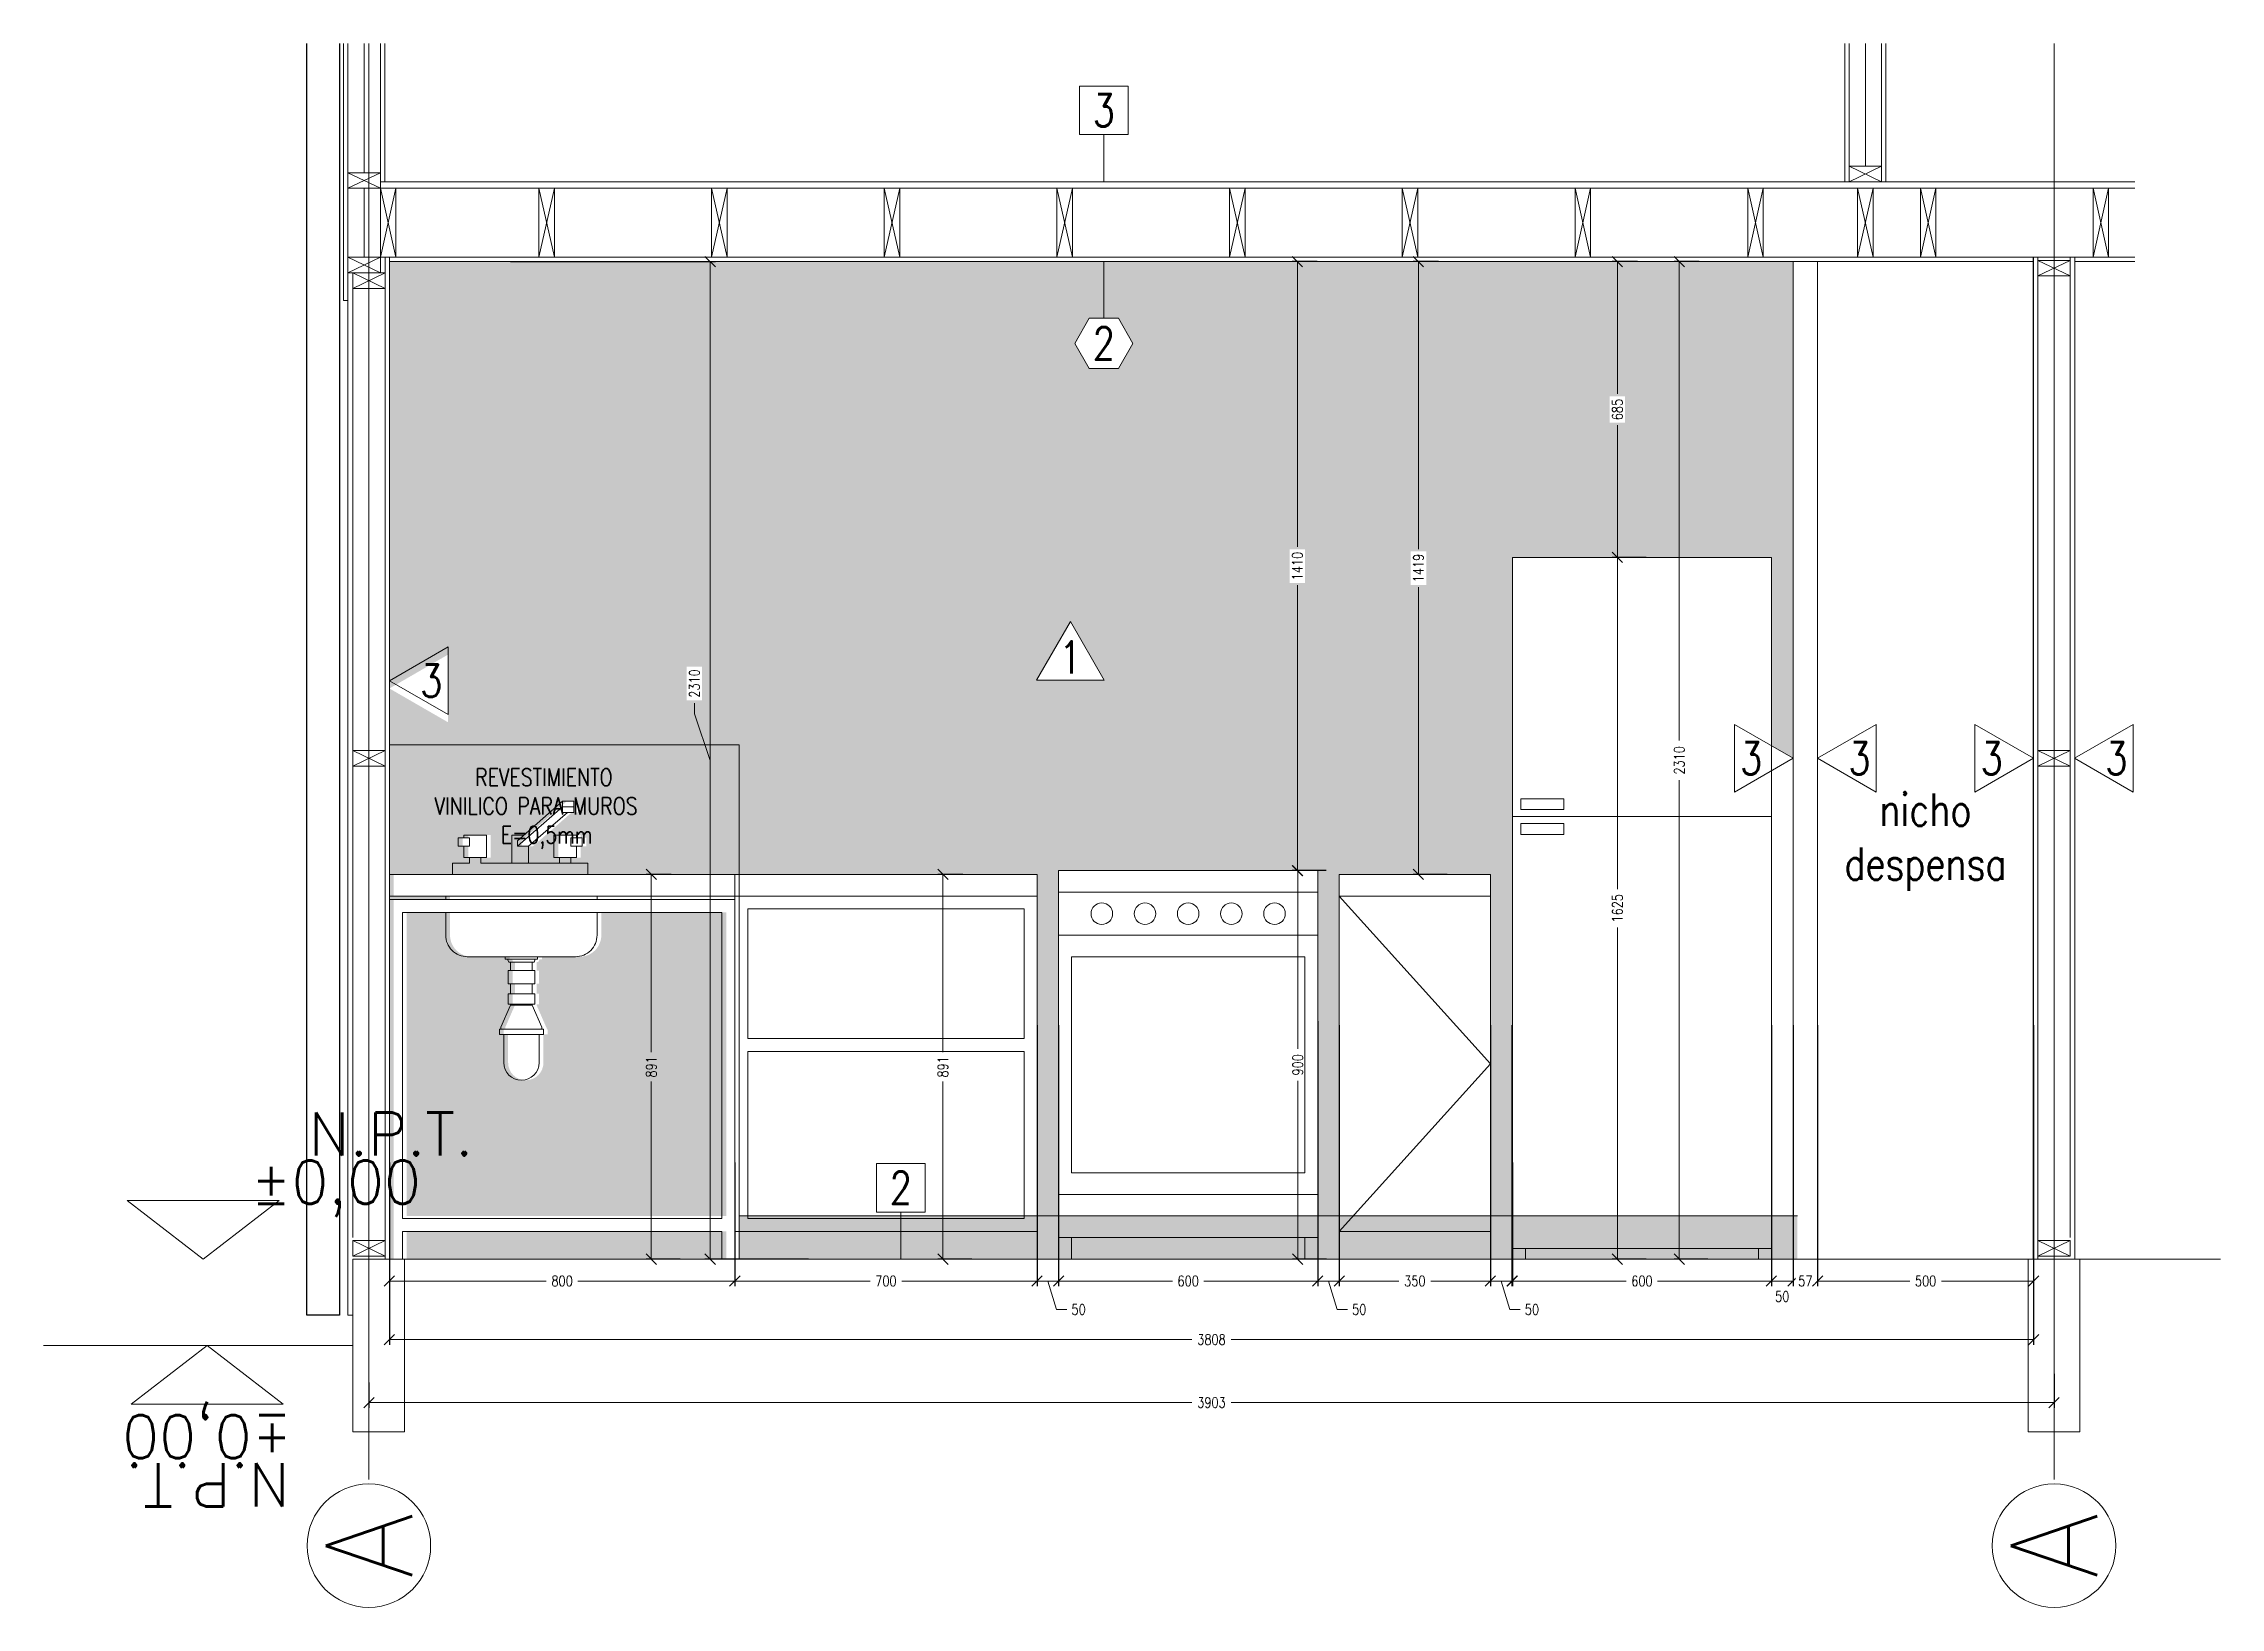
# Model space of a CAD drawing. Header units: metres. Extents: x -2 to 690, y -116 to 73.
# Drawn here: x 642.14 to 647.18, y 15.31 to 18.93 of the extents above; entities that cross this region are included whole.
import ezdxf
from ezdxf.enums import TextEntityAlignment as Align

# ---------------------------------------------------------------- set-up
doc = ezdxf.new("R2010")
doc.units = ezdxf.units.M
doc.header["$LTSCALE"] = 5
doc.header["$MEASUREMENT"] = 0
doc.layers.get('0').update_dxf_attribs({"color": 30})
doc.layers.get('DEFPOINTS').update_dxf_attribs({"color": 210})
doc.layers.add('_AUX', color=210, linetype='Continuous', lineweight=18, plot=False)
for name, color, linetype, lineweight in [('A-ANNO-DIMS', 3, 'Continuous', 18), ('A-ANNO-SYMB', 3, 'Continuous', 18), ('A-ANNO-TEXT', 3, 'Continuous', 18), ('A-DETL-MBND', 3, 'Continuous', 18), ('A-ELEV-IDEN', 3, 'Continuous', 18), ('A-ELEV-MBE2', 4, 'Continuous', 25), ('A-ELEV-PATT', 8, 'Continuous', 18), ('A-FURN', 8, 'Continuous', 18), ('A-WALL-PATT', 8, 'Continuous', 18), ('A-WALL-STUD', 3, 'Continuous', 18)]:
    doc.layers.add(name, color=color, linetype=linetype, lineweight=lineweight)
doc.styles.add('E-ROMANS', font='romans.shx', dxfattribs={"width": 0.8})
doc.dimstyles.new('E-0020_TICK_12', dxfattribs={"dimscale": 0.001, "dimtxt": 24, "dimasz": 24, "dimexe": 12, "dimexo": 8, "dimgap": 12, "dimtad": 0, "dimdec": 0, "dimlfac": 1000, "dimzin": 0, "dimdsep": 46, "dimtxsty": 'E-ROMANS', "dimblk": 'OBLIQUE', "dimcen": 12, "dimclrd": 256, "dimclre": 256, "dimclrt": 256, "dimadec": 0, "dimazin": 0, "dimtfac": 1, "dimtdec": 0, "dimtmove": 1, "dimatfit": 3, "dimldrblk": 'OPEN90', "dimfxl": 1, "dimtfill": 1, "dimtolj": 1, "dimtzin": 0, "dimlwd": -1, "dimarcsym": 0})

msp = doc.modelspace()

# ---------------------------------------------------------------- texts
at = {"layer": 'A-ANNO-TEXT', "char_height": 0.075, "attachment_point": 5, "style": 'E-ROMANS'}
for s, insert, rotation in [('\\pi-0.45,l0.45,t0.45;3', (644.5977, 18.7724), 359.9995), ('\\pi-0.45,l0.45,t0.45;2', (644.5977, 18.2328), 359.9995), ('\\pi-0.45,l0.45,t0.45;1', (644.5203, 17.5055), 359.9995), ('\\pi-0.45,l0.45,t0.45;3', (643.0399, 17.4514), 0.0005), ('\\pi-0.45,l0.45,t0.45;3', (646.0971, 17.272), 359.9995), ('\\pi-0.45,l0.45,t0.45;3', (646.3479, 17.272), 0.0005), ('\\pi-0.45,l0.45,t0.45;3', (646.6541, 17.272), 359.9995), ('\\pi-0.45,l0.45,t0.45;3', (646.9429, 17.272), 0.0005), ('\\pi-0.45,l0.45,t0.45;nicho\\Pdespensa', (646.5008, 17.0778), 359.9995), ('\\pi-0.45,l0.45,t0.45;2', (644.1274, 16.2774), 359.9995)]:
    msp.add_mtext(s, dxfattribs=dict(at, insert=insert, rotation=rotation))
at = {"layer": 'A-ANNO-TEXT', "insert": (643.3132, 17.0625), "char_height": 0.04, "attachment_point": 7, "style": 'E-ROMANS'}
msp.add_mtext('\\pi-0.17143;REVESTIMIENTO\\P\\pi-0.2659;VINILICO PARA MUROS\\P\\pi-0.112;E=0,5mm', dxfattribs=at)
at = {"layer": 'A-ANNO-TEXT', "style": 'E-ROMANS'}
for tag, text, p in [('%%P0,00', '0.00', (642.5211, 15.7808)), ('N.P.T.', 'N.', (642.5211, 15.6692))]:
    msp.add_attdef(tag, text=text, height=0.1, rotation=180, dxfattribs=at).set_placement(p, align=Align.BOTTOM_CENTER)
for p in [(642.8955, 15.4485), (646.7985, 15.4485)]:
    msp.add_attdef('A', text='0.00', height=0.2, rotation=90, dxfattribs=at).set_placement(p, align=Align.MIDDLE_CENTER)

# ---------------------------------------------------------------- blocks, each defined once
blk = doc.blocks.new('_Oblique')
at = {"color": 0, "linetype": 'ByBlock', "lineweight": -2}
blk.add_line((-0.5, -0.5), (0.5, 0.5), dxfattribs=at)
blk = doc.blocks.new('*D149')
at = {"layer": 'A-ANNO-DIMS', "lineweight": -2, "transparency": 16777216}
for p, q in [((643.2237, 18.422), (643.6979, 18.422)), ((643.9138, 16.112), (643.6739, 16.112))]:
    blk.add_line(p, q, dxfattribs=at)
at = {"layer": 'A-ANNO-DIMS', "transparency": 16777216}
for p, q in [((643.6859, 16.112), (643.6859, 18.422)), ((643.6493, 17.3752), (643.6493, 17.3992)), ((643.6859, 17.267), (643.6493, 17.3752))]:
    blk.add_line(p, q, dxfattribs=at)
at = {"layer": 'DEFPOINTS', "color": 0, "transparency": 16777216}
for p in [(643.2157, 18.422), (643.6859, 18.422), (643.9218, 16.112)]:
    blk.add_point(p, dxfattribs=at)
at = {"layer": 'A-ANNO-DIMS', "transparency": 16777216, "xscale": 0.024, "yscale": 0.024, "zscale": 0.024}
for p, rotation in [((643.6859, 18.422), 90), ((643.6859, 16.112), 270)]:
    blk.add_blockref('_Oblique', p, dxfattribs=dict(at, rotation=rotation))
at = {"layer": 'A-ANNO-DIMS', "transparency": 16777216, "insert": (643.6493, 17.4451), "char_height": 0.024, "attachment_point": 5, "rotation": 90, "style": 'E-ROMANS', "bg_fill": 3, "box_fill_scale": 1.25, "bg_fill_color": 256, "bg_fill_true_color": 13158600, "bg_fill_transparency": 0}
blk.add_mtext('\\A1;2310', dxfattribs=at)
blk = doc.blocks.new('_Open90')
at = {"color": 0, "linetype": 'ByBlock', "lineweight": -2}
for p, q in [((0, 0), (-1, 0)), ((-0.5, 0.5), (0, 0)), ((0, 0), (-0.5, -0.5))]:
    blk.add_line(p, q, dxfattribs=at)
blk = doc.blocks.new('*D150')
at = {"layer": 'A-ANNO-DIMS', "lineweight": -2, "transparency": 16777216}
for p, q in [((645.9767, 18.422), (645.9184, 18.422)), ((645.997, 16.112), (645.9184, 16.112))]:
    blk.add_line(p, q, dxfattribs=at)
at = {"layer": 'A-ANNO-DIMS', "transparency": 16777216}
for p, q in [((645.9304, 18.422), (645.9304, 17.3128)), ((645.9304, 16.112), (645.9304, 17.2212))]:
    blk.add_line(p, q, dxfattribs=at)
at = {"layer": 'DEFPOINTS', "color": 0, "transparency": 16777216}
for p in [(645.9304, 18.422), (645.9847, 18.422), (646.005, 16.112)]:
    blk.add_point(p, dxfattribs=at)
at = {"layer": 'A-ANNO-DIMS', "transparency": 16777216, "xscale": 0.024, "yscale": 0.024, "zscale": 0.024}
for p, rotation in [((645.9304, 18.422), 90), ((645.9304, 16.112), 270)]:
    blk.add_blockref('_Oblique', p, dxfattribs=dict(at, rotation=rotation))
at = {"layer": 'A-ANNO-DIMS', "transparency": 16777216, "insert": (645.9304, 17.267), "char_height": 0.024, "attachment_point": 5, "rotation": 90, "style": 'E-ROMANS', "bg_fill": 3, "box_fill_scale": 1.25, "bg_fill_color": 256, "bg_fill_true_color": 13158600, "bg_fill_transparency": 0}
blk.add_mtext('\\A1;2310', dxfattribs=at)
blk = doc.blocks.new('*D151')
at = {"layer": 'A-ANNO-DIMS', "lineweight": -2, "transparency": 16777216}
for p, q in [((646.751, 16.2446), (646.751, 15.9138)), ((642.943, 16.2002), (642.943, 15.9138))]:
    blk.add_line(p, q, dxfattribs=at)
at = {"layer": 'A-ANNO-DIMS', "transparency": 16777216}
for p, q in [((642.943, 15.9258), (644.8012, 15.9258)), ((646.751, 15.9258), (644.8928, 15.9258))]:
    blk.add_line(p, q, dxfattribs=at)
at = {"layer": 'DEFPOINTS', "color": 0, "transparency": 16777216}
for p in [(646.751, 16.2526), (642.943, 16.2082), (646.751, 15.9258)]:
    blk.add_point(p, dxfattribs=at)
at = {"layer": 'A-ANNO-DIMS', "transparency": 16777216, "xscale": 0.024, "yscale": 0.024, "zscale": 0.024, "rotation": 180}
blk.add_blockref('_Oblique', (642.943, 15.9258), dxfattribs=at)
at = {"layer": 'A-ANNO-DIMS', "transparency": 16777216, "xscale": 0.024, "yscale": 0.024, "zscale": 0.024}
blk.add_blockref('_Oblique', (646.751, 15.9258), dxfattribs=at)
at = {"layer": 'A-ANNO-DIMS', "transparency": 16777216, "insert": (644.847, 15.9258), "char_height": 0.024, "attachment_point": 5, "style": 'E-ROMANS', "bg_fill": 3, "box_fill_scale": 1.25, "bg_fill_color": 256, "bg_fill_true_color": 13158600, "bg_fill_transparency": 0}
blk.add_mtext('\\A1;3808', dxfattribs=at)
blk = doc.blocks.new('*D152')
at = {"layer": 'A-ANNO-DIMS', "lineweight": -2, "transparency": 16777216}
for p, q in [((645.8334, 17.737), (645.7751, 17.737)), ((645.8537, 16.112), (645.7751, 16.112))]:
    blk.add_line(p, q, dxfattribs=at)
at = {"layer": 'A-ANNO-DIMS', "transparency": 16777216}
for p, q in [((645.7871, 17.737), (645.7871, 16.9689)), ((645.7871, 16.112), (645.7871, 16.88))]:
    blk.add_line(p, q, dxfattribs=at)
at = {"layer": 'DEFPOINTS', "color": 0, "transparency": 16777216}
for p in [(645.7871, 17.737), (645.8414, 17.737), (645.8617, 16.112)]:
    blk.add_point(p, dxfattribs=at)
at = {"layer": 'A-ANNO-DIMS', "transparency": 16777216, "xscale": 0.024, "yscale": 0.024, "zscale": 0.024}
for p, rotation in [((645.7871, 17.737), 90), ((645.7871, 16.112), 270)]:
    blk.add_blockref('_Oblique', p, dxfattribs=dict(at, rotation=rotation))
at = {"layer": 'A-ANNO-DIMS', "transparency": 16777216, "insert": (645.7871, 16.9245), "char_height": 0.024, "attachment_point": 5, "rotation": 90, "style": 'E-ROMANS', "bg_fill": 3, "box_fill_scale": 1.25, "bg_fill_color": 256, "bg_fill_true_color": 13158600, "bg_fill_transparency": 0}
blk.add_mtext('\\A1;1625', dxfattribs=at)
blk = doc.blocks.new('*D153')
at = {"layer": 'A-ANNO-DIMS', "lineweight": -2, "transparency": 16777216}
for p, q in [((645.8334, 18.422), (645.7751, 18.422)), ((645.8537, 17.737), (645.7751, 17.737))]:
    blk.add_line(p, q, dxfattribs=at)
at = {"layer": 'A-ANNO-DIMS', "transparency": 16777216}
for p, q in [((645.7871, 18.422), (645.7871, 18.1157)), ((645.7871, 17.737), (645.7871, 18.0433))]:
    blk.add_line(p, q, dxfattribs=at)
at = {"layer": 'DEFPOINTS', "color": 0, "transparency": 16777216}
for p in [(645.7871, 18.422), (645.8414, 18.422), (645.8617, 17.737)]:
    blk.add_point(p, dxfattribs=at)
at = {"layer": 'A-ANNO-DIMS', "transparency": 16777216, "xscale": 0.024, "yscale": 0.024, "zscale": 0.024}
for p, rotation in [((645.7871, 18.422), 90), ((645.7871, 17.737), 270)]:
    blk.add_blockref('_Oblique', p, dxfattribs=dict(at, rotation=rotation))
at = {"layer": 'A-ANNO-DIMS', "transparency": 16777216, "insert": (645.7871, 18.0795), "char_height": 0.024, "attachment_point": 5, "rotation": 90, "style": 'E-ROMANS', "bg_fill": 3, "box_fill_scale": 1.25, "bg_fill_color": 256, "bg_fill_true_color": 13158600, "bg_fill_transparency": 0}
blk.add_mtext('\\A1;685', dxfattribs=at)
blk = doc.blocks.new('*D154')
at = {"layer": 'A-ANNO-DIMS', "lineweight": -2, "transparency": 16777216}
for p, q in [((645.0932, 17.012), (645.0349, 17.012)), ((645.1135, 16.112), (645.0349, 16.112))]:
    blk.add_line(p, q, dxfattribs=at)
at = {"layer": 'A-ANNO-DIMS', "transparency": 16777216}
for p, q in [((645.0469, 17.012), (645.0469, 16.5987)), ((645.0469, 16.112), (645.0469, 16.5253))]:
    blk.add_line(p, q, dxfattribs=at)
at = {"layer": 'DEFPOINTS', "color": 0, "transparency": 16777216}
for p in [(645.0469, 17.012), (645.1012, 17.012), (645.1215, 16.112)]:
    blk.add_point(p, dxfattribs=at)
at = {"layer": 'A-ANNO-DIMS', "transparency": 16777216, "xscale": 0.024, "yscale": 0.024, "zscale": 0.024}
for p, rotation in [((645.0469, 17.012), 90), ((645.0469, 16.112), 270)]:
    blk.add_blockref('_Oblique', p, dxfattribs=dict(at, rotation=rotation))
at = {"layer": 'A-ANNO-DIMS', "transparency": 16777216, "insert": (645.0469, 16.562), "char_height": 0.024, "attachment_point": 5, "rotation": 90, "style": 'E-ROMANS', "bg_fill": 3, "box_fill_scale": 1.25, "bg_fill_color": 256, "bg_fill_true_color": 13158600, "bg_fill_transparency": 0}
blk.add_mtext('\\A1;900', dxfattribs=at)
blk = doc.blocks.new('*D155')
at = {"layer": 'A-ANNO-DIMS', "lineweight": -2, "transparency": 16777216}
for p, q in [((644.2714, 17.0029), (644.2131, 17.0029)), ((644.2917, 16.112), (644.2131, 16.112))]:
    blk.add_line(p, q, dxfattribs=at)
at = {"layer": 'A-ANNO-DIMS', "transparency": 16777216}
for p, q in [((644.2251, 17.0029), (644.2251, 16.5914)), ((644.2251, 16.112), (644.2251, 16.5235))]:
    blk.add_line(p, q, dxfattribs=at)
at = {"layer": 'DEFPOINTS', "color": 0, "transparency": 16777216}
for p in [(644.2251, 17.0029), (644.2794, 17.0029), (644.2997, 16.112)]:
    blk.add_point(p, dxfattribs=at)
at = {"layer": 'A-ANNO-DIMS', "transparency": 16777216, "xscale": 0.024, "yscale": 0.024, "zscale": 0.024}
for p, rotation in [((644.2251, 17.0029), 90), ((644.2251, 16.112), 270)]:
    blk.add_blockref('_Oblique', p, dxfattribs=dict(at, rotation=rotation))
at = {"layer": 'A-ANNO-DIMS', "transparency": 16777216, "insert": (644.2251, 16.5574), "char_height": 0.024, "attachment_point": 5, "rotation": 90, "style": 'E-ROMANS', "bg_fill": 3, "box_fill_scale": 1.25, "bg_fill_color": 256, "bg_fill_true_color": 13158600, "bg_fill_transparency": 0}
blk.add_mtext('\\A1;891', dxfattribs=at)
blk = doc.blocks.new('*D156')
at = {"layer": 'A-ANNO-DIMS', "lineweight": -2, "transparency": 16777216}
for p, q in [((643.5959, 17.0029), (643.5376, 17.0029)), ((643.6162, 16.112), (643.5376, 16.112))]:
    blk.add_line(p, q, dxfattribs=at)
at = {"layer": 'A-ANNO-DIMS', "transparency": 16777216}
for p, q in [((643.5496, 17.0029), (643.5496, 16.5914)), ((643.5496, 16.112), (643.5496, 16.5235))]:
    blk.add_line(p, q, dxfattribs=at)
at = {"layer": 'DEFPOINTS', "color": 0, "transparency": 16777216}
for p in [(643.5496, 17.0029), (643.6039, 17.0029), (643.6242, 16.112)]:
    blk.add_point(p, dxfattribs=at)
at = {"layer": 'A-ANNO-DIMS', "transparency": 16777216, "xscale": 0.024, "yscale": 0.024, "zscale": 0.024}
for p, rotation in [((643.5496, 17.0029), 90), ((643.5496, 16.112), 270)]:
    blk.add_blockref('_Oblique', p, dxfattribs=dict(at, rotation=rotation))
at = {"layer": 'A-ANNO-DIMS', "transparency": 16777216, "insert": (643.5496, 16.5574), "char_height": 0.024, "attachment_point": 5, "rotation": 90, "style": 'E-ROMANS', "bg_fill": 3, "box_fill_scale": 1.25, "bg_fill_color": 256, "bg_fill_true_color": 13158600, "bg_fill_transparency": 0}
blk.add_mtext('\\A1;891', dxfattribs=at)
blk = doc.blocks.new('*D157')
at = {"layer": 'A-ANNO-DIMS', "lineweight": -2, "transparency": 16777216}
for p, q in [((645.3726, 18.422), (645.3143, 18.422)), ((645.3929, 17.0029), (645.3143, 17.0029))]:
    blk.add_line(p, q, dxfattribs=at)
at = {"layer": 'A-ANNO-DIMS', "transparency": 16777216}
for p, q in [((645.3263, 18.422), (645.3263, 17.7564)), ((645.3263, 17.0029), (645.3263, 17.6684))]:
    blk.add_line(p, q, dxfattribs=at)
at = {"layer": 'DEFPOINTS', "color": 0, "transparency": 16777216}
for p in [(645.3263, 18.422), (645.3806, 18.422), (645.4009, 17.0029)]:
    blk.add_point(p, dxfattribs=at)
at = {"layer": 'A-ANNO-DIMS', "transparency": 16777216, "xscale": 0.024, "yscale": 0.024, "zscale": 0.024}
for p, rotation in [((645.3263, 18.422), 90), ((645.3263, 17.0029), 270)]:
    blk.add_blockref('_Oblique', p, dxfattribs=dict(at, rotation=rotation))
at = {"layer": 'A-ANNO-DIMS', "transparency": 16777216, "insert": (645.3263, 17.7124), "char_height": 0.024, "attachment_point": 5, "rotation": 90, "style": 'E-ROMANS', "bg_fill": 3, "box_fill_scale": 1.25, "bg_fill_color": 256, "bg_fill_true_color": 13158600, "bg_fill_transparency": 0}
blk.add_mtext('\\A1;1419', dxfattribs=at)
blk = doc.blocks.new('*D158')
at = {"layer": 'A-ANNO-DIMS', "lineweight": -2, "transparency": 16777216}
for p, q in [((645.0917, 18.422), (645.0339, 18.422)), ((645.1125, 17.012), (645.0339, 17.012))]:
    blk.add_line(p, q, dxfattribs=at)
at = {"layer": 'A-ANNO-DIMS', "transparency": 16777216}
for p, q in [((645.0459, 18.422), (645.0459, 17.7614)), ((645.0459, 17.012), (645.0459, 17.6725))]:
    blk.add_line(p, q, dxfattribs=at)
at = {"layer": 'DEFPOINTS', "color": 0, "transparency": 16777216}
for p in [(645.0459, 18.422), (645.0997, 18.422), (645.1205, 17.012)]:
    blk.add_point(p, dxfattribs=at)
at = {"layer": 'A-ANNO-DIMS', "transparency": 16777216, "xscale": 0.024, "yscale": 0.024, "zscale": 0.024}
for p, rotation in [((645.0459, 18.422), 90), ((645.0459, 17.012), 270)]:
    blk.add_blockref('_Oblique', p, dxfattribs=dict(at, rotation=rotation))
at = {"layer": 'A-ANNO-DIMS', "transparency": 16777216, "insert": (645.0459, 17.717), "char_height": 0.024, "attachment_point": 5, "rotation": 90, "style": 'E-ROMANS', "bg_fill": 3, "box_fill_scale": 1.25, "bg_fill_color": 256, "bg_fill_true_color": 13158600, "bg_fill_transparency": 0}
blk.add_mtext('\\A1;1410', dxfattribs=at)
blk = doc.blocks.new('*D159')
at = {"layer": 'A-ANNO-DIMS', "lineweight": -2, "transparency": 16777216}
for p, q in [((642.943, 16.3358), (642.943, 16.0494)), ((643.743, 16.212), (643.743, 16.0494))]:
    blk.add_line(p, q, dxfattribs=at)
at = {"layer": 'A-ANNO-DIMS', "transparency": 16777216}
for p, q in [((642.943, 16.0614), (643.3063, 16.0614)), ((643.743, 16.0614), (643.3797, 16.0614))]:
    blk.add_line(p, q, dxfattribs=at)
at = {"layer": 'DEFPOINTS', "color": 0, "transparency": 16777216}
for p in [(642.943, 16.3438), (643.743, 16.22), (643.743, 16.0614)]:
    blk.add_point(p, dxfattribs=at)
at = {"layer": 'A-ANNO-DIMS', "transparency": 16777216, "xscale": 0.024, "yscale": 0.024, "zscale": 0.024, "rotation": 180}
blk.add_blockref('_Oblique', (642.943, 16.0614), dxfattribs=at)
at = {"layer": 'A-ANNO-DIMS', "transparency": 16777216, "xscale": 0.024, "yscale": 0.024, "zscale": 0.024}
blk.add_blockref('_Oblique', (643.743, 16.0614), dxfattribs=at)
at = {"layer": 'A-ANNO-DIMS', "transparency": 16777216, "insert": (643.343, 16.0614), "char_height": 0.024, "attachment_point": 5, "style": 'E-ROMANS', "bg_fill": 3, "box_fill_scale": 1.25, "bg_fill_color": 256, "bg_fill_true_color": 13158600, "bg_fill_transparency": 0}
blk.add_mtext('\\A1;800', dxfattribs=at)
blk = doc.blocks.new('*D160')
at = {"layer": 'A-ANNO-DIMS', "lineweight": -2, "transparency": 16777216}
for p, q in [((644.443, 16.6542), (644.443, 16.0494)), ((643.743, 16.3358), (643.743, 16.0494))]:
    blk.add_line(p, q, dxfattribs=at)
at = {"layer": 'A-ANNO-DIMS', "transparency": 16777216}
for p, q in [((643.743, 16.0614), (644.0563, 16.0614)), ((644.443, 16.0614), (644.1297, 16.0614))]:
    blk.add_line(p, q, dxfattribs=at)
at = {"layer": 'DEFPOINTS', "color": 0, "transparency": 16777216}
for p in [(644.443, 16.6622), (643.743, 16.3438), (644.443, 16.0614)]:
    blk.add_point(p, dxfattribs=at)
at = {"layer": 'A-ANNO-DIMS', "transparency": 16777216, "xscale": 0.024, "yscale": 0.024, "zscale": 0.024, "rotation": 180}
blk.add_blockref('_Oblique', (643.743, 16.0614), dxfattribs=at)
at = {"layer": 'A-ANNO-DIMS', "transparency": 16777216, "xscale": 0.024, "yscale": 0.024, "zscale": 0.024}
blk.add_blockref('_Oblique', (644.443, 16.0614), dxfattribs=at)
at = {"layer": 'A-ANNO-DIMS', "transparency": 16777216, "insert": (644.093, 16.0614), "char_height": 0.024, "attachment_point": 5, "style": 'E-ROMANS', "bg_fill": 3, "box_fill_scale": 1.25, "bg_fill_color": 256, "bg_fill_true_color": 13158600, "bg_fill_transparency": 0}
blk.add_mtext('\\A1;700', dxfattribs=at)
blk = doc.blocks.new('*D161')
at = {"layer": 'A-ANNO-DIMS', "lineweight": -2, "transparency": 16777216}
for p, q in [((644.493, 16.6542), (644.493, 16.0494)), ((644.443, 16.3358), (644.443, 16.0494))]:
    blk.add_line(p, q, dxfattribs=at)
at = {"layer": 'A-ANNO-DIMS', "transparency": 16777216}
for p, q in [((644.443, 16.0614), (644.493, 16.0614)), ((644.468, 16.0614), (644.4878, 15.9954)), ((644.4878, 15.9954), (644.5118, 15.9954))]:
    blk.add_line(p, q, dxfattribs=at)
at = {"layer": 'DEFPOINTS', "color": 0, "transparency": 16777216}
for p in [(644.493, 16.6622), (644.443, 16.3438), (644.493, 16.0614)]:
    blk.add_point(p, dxfattribs=at)
at = {"layer": 'A-ANNO-DIMS', "transparency": 16777216, "xscale": 0.024, "yscale": 0.024, "zscale": 0.024, "rotation": 180}
blk.add_blockref('_Oblique', (644.443, 16.0614), dxfattribs=at)
at = {"layer": 'A-ANNO-DIMS', "transparency": 16777216, "xscale": 0.024, "yscale": 0.024, "zscale": 0.024}
blk.add_blockref('_Oblique', (644.493, 16.0614), dxfattribs=at)
at = {"layer": 'A-ANNO-DIMS', "transparency": 16777216, "insert": (644.5393, 15.9954), "char_height": 0.024, "attachment_point": 5, "style": 'E-ROMANS', "bg_fill": 3, "box_fill_scale": 1.25, "bg_fill_color": 256, "bg_fill_true_color": 13158600, "bg_fill_transparency": 0}
blk.add_mtext('\\A1;50', dxfattribs=at)
blk = doc.blocks.new('*D162')
at = {"layer": 'A-ANNO-DIMS', "lineweight": -2, "transparency": 16777216}
for p, q in [((645.143, 16.6542), (645.143, 16.0494)), ((645.093, 16.3358), (645.093, 16.0494))]:
    blk.add_line(p, q, dxfattribs=at)
at = {"layer": 'A-ANNO-DIMS', "transparency": 16777216}
for p, q in [((645.093, 16.0614), (645.143, 16.0614)), ((645.118, 16.0614), (645.1378, 15.9954)), ((645.1378, 15.9954), (645.1618, 15.9954))]:
    blk.add_line(p, q, dxfattribs=at)
at = {"layer": 'DEFPOINTS', "color": 0, "transparency": 16777216}
for p in [(645.143, 16.6622), (645.093, 16.3438), (645.143, 16.0614)]:
    blk.add_point(p, dxfattribs=at)
at = {"layer": 'A-ANNO-DIMS', "transparency": 16777216, "xscale": 0.024, "yscale": 0.024, "zscale": 0.024, "rotation": 180}
blk.add_blockref('_Oblique', (645.093, 16.0614), dxfattribs=at)
at = {"layer": 'A-ANNO-DIMS', "transparency": 16777216, "xscale": 0.024, "yscale": 0.024, "zscale": 0.024}
blk.add_blockref('_Oblique', (645.143, 16.0614), dxfattribs=at)
at = {"layer": 'A-ANNO-DIMS', "transparency": 16777216, "insert": (645.1893, 15.9954), "char_height": 0.024, "attachment_point": 5, "style": 'E-ROMANS', "bg_fill": 3, "box_fill_scale": 1.25, "bg_fill_color": 256, "bg_fill_true_color": 13158600, "bg_fill_transparency": 0}
blk.add_mtext('\\A1;50', dxfattribs=at)
blk = doc.blocks.new('*D163')
at = {"layer": 'A-ANNO-DIMS', "lineweight": -2, "transparency": 16777216}
for p, q in [((645.543, 16.6542), (645.543, 16.0494)), ((645.493, 16.3358), (645.493, 16.0494))]:
    blk.add_line(p, q, dxfattribs=at)
at = {"layer": 'A-ANNO-DIMS', "transparency": 16777216}
for p, q in [((645.493, 16.0614), (645.543, 16.0614)), ((645.518, 16.0614), (645.5378, 15.9954)), ((645.5378, 15.9954), (645.5618, 15.9954))]:
    blk.add_line(p, q, dxfattribs=at)
at = {"layer": 'DEFPOINTS', "color": 0, "transparency": 16777216}
for p in [(645.543, 16.6622), (645.493, 16.3438), (645.543, 16.0614)]:
    blk.add_point(p, dxfattribs=at)
at = {"layer": 'A-ANNO-DIMS', "transparency": 16777216, "xscale": 0.024, "yscale": 0.024, "zscale": 0.024, "rotation": 180}
blk.add_blockref('_Oblique', (645.493, 16.0614), dxfattribs=at)
at = {"layer": 'A-ANNO-DIMS', "transparency": 16777216, "xscale": 0.024, "yscale": 0.024, "zscale": 0.024}
blk.add_blockref('_Oblique', (645.543, 16.0614), dxfattribs=at)
at = {"layer": 'A-ANNO-DIMS', "transparency": 16777216, "insert": (645.5893, 15.9954), "char_height": 0.024, "attachment_point": 5, "style": 'E-ROMANS', "bg_fill": 3, "box_fill_scale": 1.25, "bg_fill_color": 256, "bg_fill_true_color": 13158600, "bg_fill_transparency": 0}
blk.add_mtext('\\A1;50', dxfattribs=at)
blk = doc.blocks.new('*D164')
at = {"layer": 'A-ANNO-DIMS', "lineweight": -2, "transparency": 16777216}
for p, q in [((645.093, 16.6633), (645.093, 16.0494)), ((644.493, 16.3358), (644.493, 16.0494))]:
    blk.add_line(p, q, dxfattribs=at)
at = {"layer": 'A-ANNO-DIMS', "transparency": 16777216}
for p, q in [((644.493, 16.0614), (644.7568, 16.0614)), ((645.093, 16.0614), (644.8292, 16.0614))]:
    blk.add_line(p, q, dxfattribs=at)
at = {"layer": 'DEFPOINTS', "color": 0, "transparency": 16777216}
for p in [(645.093, 16.6713), (644.493, 16.3438), (645.093, 16.0614)]:
    blk.add_point(p, dxfattribs=at)
at = {"layer": 'A-ANNO-DIMS', "transparency": 16777216, "xscale": 0.024, "yscale": 0.024, "zscale": 0.024, "rotation": 180}
blk.add_blockref('_Oblique', (644.493, 16.0614), dxfattribs=at)
at = {"layer": 'A-ANNO-DIMS', "transparency": 16777216, "xscale": 0.024, "yscale": 0.024, "zscale": 0.024}
blk.add_blockref('_Oblique', (645.093, 16.0614), dxfattribs=at)
at = {"layer": 'A-ANNO-DIMS', "transparency": 16777216, "insert": (644.793, 16.0614), "char_height": 0.024, "attachment_point": 5, "style": 'E-ROMANS', "bg_fill": 3, "box_fill_scale": 1.25, "bg_fill_color": 256, "bg_fill_true_color": 13158600, "bg_fill_transparency": 0}
blk.add_mtext('\\A1;600', dxfattribs=at)
blk = doc.blocks.new('*D165')
at = {"layer": 'A-ANNO-DIMS', "lineweight": -2, "transparency": 16777216}
for p, q in [((645.493, 16.6542), (645.493, 16.0494)), ((645.143, 16.3358), (645.143, 16.0494))]:
    blk.add_line(p, q, dxfattribs=at)
at = {"layer": 'A-ANNO-DIMS', "transparency": 16777216}
for p, q in [((645.143, 16.0614), (645.2813, 16.0614)), ((645.493, 16.0614), (645.3547, 16.0614))]:
    blk.add_line(p, q, dxfattribs=at)
at = {"layer": 'DEFPOINTS', "color": 0, "transparency": 16777216}
for p in [(645.493, 16.6622), (645.143, 16.3438), (645.493, 16.0614)]:
    blk.add_point(p, dxfattribs=at)
at = {"layer": 'A-ANNO-DIMS', "transparency": 16777216, "xscale": 0.024, "yscale": 0.024, "zscale": 0.024, "rotation": 180}
blk.add_blockref('_Oblique', (645.143, 16.0614), dxfattribs=at)
at = {"layer": 'A-ANNO-DIMS', "transparency": 16777216, "xscale": 0.024, "yscale": 0.024, "zscale": 0.024}
blk.add_blockref('_Oblique', (645.493, 16.0614), dxfattribs=at)
at = {"layer": 'A-ANNO-DIMS', "transparency": 16777216, "insert": (645.318, 16.0614), "char_height": 0.024, "attachment_point": 5, "style": 'E-ROMANS', "bg_fill": 3, "box_fill_scale": 1.25, "bg_fill_color": 256, "bg_fill_true_color": 13158600, "bg_fill_transparency": 0}
blk.add_mtext('\\A1;350', dxfattribs=at)
blk = doc.blocks.new('*D166')
at = {"layer": 'A-ANNO-DIMS', "lineweight": -2, "transparency": 16777216}
for p, q in [((646.144, 16.6542), (646.144, 16.0494)), ((645.544, 16.3358), (645.544, 16.0494))]:
    blk.add_line(p, q, dxfattribs=at)
at = {"layer": 'A-ANNO-DIMS', "transparency": 16777216}
for p, q in [((645.544, 16.0614), (645.8077, 16.0614)), ((646.144, 16.0614), (645.8802, 16.0614))]:
    blk.add_line(p, q, dxfattribs=at)
at = {"layer": 'DEFPOINTS', "color": 0, "transparency": 16777216}
for p in [(646.144, 16.6622), (645.544, 16.3438), (646.144, 16.0614)]:
    blk.add_point(p, dxfattribs=at)
at = {"layer": 'A-ANNO-DIMS', "transparency": 16777216, "xscale": 0.024, "yscale": 0.024, "zscale": 0.024, "rotation": 180}
blk.add_blockref('_Oblique', (645.544, 16.0614), dxfattribs=at)
at = {"layer": 'A-ANNO-DIMS', "transparency": 16777216, "xscale": 0.024, "yscale": 0.024, "zscale": 0.024}
blk.add_blockref('_Oblique', (646.144, 16.0614), dxfattribs=at)
at = {"layer": 'A-ANNO-DIMS', "transparency": 16777216, "insert": (645.844, 16.0614), "char_height": 0.024, "attachment_point": 5, "style": 'E-ROMANS', "bg_fill": 3, "box_fill_scale": 1.25, "bg_fill_color": 256, "bg_fill_true_color": 13158600, "bg_fill_transparency": 0}
blk.add_mtext('\\A1;600', dxfattribs=at)
blk = doc.blocks.new('*D167')
at = {"layer": 'A-ANNO-DIMS', "lineweight": -2, "transparency": 16777216}
for p, q in [((646.194, 16.6542), (646.194, 16.0494)), ((646.144, 16.3358), (646.144, 16.0494))]:
    blk.add_line(p, q, dxfattribs=at)
at = {"layer": 'A-ANNO-DIMS', "transparency": 16777216}
blk.add_line((646.144, 16.0614), (646.194, 16.0614), dxfattribs=at)
at = {"layer": 'DEFPOINTS', "color": 0, "transparency": 16777216}
for p in [(646.194, 16.6622), (646.144, 16.3438)]:
    blk.add_point(p, dxfattribs=at)
at = {"layer": 'A-ANNO-DIMS', "transparency": 16777216, "insert": (646.169, 16.0255), "char_height": 0.024, "attachment_point": 5, "style": 'E-ROMANS', "bg_fill": 3, "box_fill_scale": 1.25, "bg_fill_color": 256, "bg_fill_true_color": 13158600, "bg_fill_transparency": 0}
blk.add_mtext('\\A1;50', dxfattribs=at)
at = {"layer": 'DEFPOINTS', "color": 0, "transparency": 16777216}
blk.add_point((646.194, 16.0614), dxfattribs=at)
at = {"layer": 'A-ANNO-DIMS', "transparency": 16777216, "xscale": 0.024, "yscale": 0.024, "zscale": 0.024, "rotation": 180}
blk.add_blockref('_Oblique', (646.144, 16.0614), dxfattribs=at)
at = {"layer": 'A-ANNO-DIMS', "transparency": 16777216, "xscale": 0.024, "yscale": 0.024, "zscale": 0.024}
blk.add_blockref('_Oblique', (646.194, 16.0614), dxfattribs=at)
blk = doc.blocks.new('*D168')
at = {"layer": 'A-ANNO-DIMS', "lineweight": -2, "transparency": 16777216}
for p, q in [((646.251, 16.6542), (646.251, 16.0494)), ((646.194, 16.3358), (646.194, 16.0494))]:
    blk.add_line(p, q, dxfattribs=at)
at = {"layer": 'A-ANNO-DIMS', "transparency": 16777216}
for p, q in [((646.194, 16.0614), (646.17, 16.0614)), ((646.194, 16.0614), (646.1949, 16.0614)), ((646.251, 16.0614), (646.25, 16.0614)), ((646.251, 16.0614), (646.275, 16.0614))]:
    blk.add_line(p, q, dxfattribs=at)
at = {"layer": 'DEFPOINTS', "color": 0, "transparency": 16777216}
for p in [(646.251, 16.6622), (646.194, 16.3438)]:
    blk.add_point(p, dxfattribs=at)
at = {"layer": 'A-ANNO-DIMS', "transparency": 16777216, "xscale": 0.024, "yscale": 0.024, "zscale": 0.024}
blk.add_blockref('_Oblique', (646.194, 16.0614), dxfattribs=at)
at = {"layer": 'A-ANNO-DIMS', "transparency": 16777216, "xscale": 0.024, "yscale": 0.024, "zscale": 0.024, "rotation": 180}
blk.add_blockref('_Oblique', (646.251, 16.0614), dxfattribs=at)
at = {"layer": 'A-ANNO-DIMS', "transparency": 16777216, "insert": (646.2225, 16.0614), "char_height": 0.024, "attachment_point": 5, "style": 'E-ROMANS', "bg_fill": 3, "box_fill_scale": 1.25, "bg_fill_color": 256, "bg_fill_true_color": 13158600, "bg_fill_transparency": 0}
blk.add_mtext('\\A1;57', dxfattribs=at)
at = {"layer": 'DEFPOINTS', "color": 0, "transparency": 16777216}
blk.add_point((646.251, 16.0614), dxfattribs=at)
blk = doc.blocks.new('*D169')
at = {"layer": 'A-ANNO-DIMS', "lineweight": -2, "transparency": 16777216}
for p, q in [((646.751, 16.6542), (646.751, 16.0494)), ((646.251, 16.3358), (646.251, 16.0494))]:
    blk.add_line(p, q, dxfattribs=at)
at = {"layer": 'A-ANNO-DIMS', "transparency": 16777216}
for p, q in [((646.251, 16.0614), (646.4643, 16.0614)), ((646.751, 16.0614), (646.5377, 16.0614))]:
    blk.add_line(p, q, dxfattribs=at)
at = {"layer": 'DEFPOINTS', "color": 0, "transparency": 16777216}
for p in [(646.751, 16.6622), (646.251, 16.3438), (646.751, 16.0614)]:
    blk.add_point(p, dxfattribs=at)
at = {"layer": 'A-ANNO-DIMS', "transparency": 16777216, "xscale": 0.024, "yscale": 0.024, "zscale": 0.024, "rotation": 180}
blk.add_blockref('_Oblique', (646.251, 16.0614), dxfattribs=at)
at = {"layer": 'A-ANNO-DIMS', "transparency": 16777216, "xscale": 0.024, "yscale": 0.024, "zscale": 0.024}
blk.add_blockref('_Oblique', (646.751, 16.0614), dxfattribs=at)
at = {"layer": 'A-ANNO-DIMS', "transparency": 16777216, "insert": (646.501, 16.0614), "char_height": 0.024, "attachment_point": 5, "style": 'E-ROMANS', "bg_fill": 3, "box_fill_scale": 1.25, "bg_fill_color": 256, "bg_fill_true_color": 13158600, "bg_fill_transparency": 0}
blk.add_mtext('\\A1;500', dxfattribs=at)
blk = doc.blocks.new('*D170')
at = {"layer": 'A-ANNO-DIMS', "lineweight": -2, "transparency": 16777216}
for p, q in [((646.7985, 15.8466), (646.7985, 15.768)), ((642.8955, 15.8263), (642.8955, 15.768))]:
    blk.add_line(p, q, dxfattribs=at)
at = {"layer": 'A-ANNO-DIMS', "transparency": 16777216}
for p, q in [((642.8955, 15.78), (644.8012, 15.78)), ((646.7985, 15.78), (644.8928, 15.78))]:
    blk.add_line(p, q, dxfattribs=at)
at = {"layer": 'DEFPOINTS', "color": 0, "transparency": 16777216}
for p in [(642.8955, 15.8343), (646.7985, 15.8546), (642.8955, 15.78)]:
    blk.add_point(p, dxfattribs=at)
at = {"layer": 'A-ANNO-DIMS', "transparency": 16777216, "xscale": 0.024, "yscale": 0.024, "zscale": 0.024, "rotation": 180}
blk.add_blockref('_Oblique', (642.8955, 15.78), dxfattribs=at)
at = {"layer": 'A-ANNO-DIMS', "transparency": 16777216, "xscale": 0.024, "yscale": 0.024, "zscale": 0.024}
blk.add_blockref('_Oblique', (646.7985, 15.78), dxfattribs=at)
at = {"layer": 'A-ANNO-DIMS', "transparency": 16777216, "insert": (644.847, 15.78), "char_height": 0.024, "attachment_point": 5, "style": 'E-ROMANS', "bg_fill": 3, "box_fill_scale": 1.25, "bg_fill_color": 256, "bg_fill_true_color": 13158600, "bg_fill_transparency": 0}
blk.add_mtext('\\A1;3903', dxfattribs=at)

# ---------------------------------------------------------------- hatches: boundary and pattern name
at = {"layer": 'A-ELEV-PATT'}
h = msp.add_hatch(dxfattribs=at)
h.set_pattern_fill('DOTS', color=256, scale=0.01, style=0)
h.set_pattern_definition([(0, (0, 0), (0.0079375, 0.015875), [0, -0.015875])])
h.paths.add_polyline_path([(646.194, 18.422), (644.5977, 18.422), (644.5977, 18.2911), (644.6313, 18.2911), (644.665, 18.2328), (644.6313, 18.1745), (644.564, 18.1745), (644.5304, 18.2328), (644.564, 18.2911), (644.5977, 18.2911), (644.5977, 18.422), (642.943, 18.422), (642.943, 17.3029), (643.743, 17.3029), (643.743, 17.0029), (644.443, 17.0029), (644.443, 16.112), (644.523, 16.112), (644.523, 16.162), (644.493, 16.162), (644.493, 17.012), (645.093, 17.012), (645.093, 16.162), (645.063, 16.162), (645.063, 16.112), (645.143, 16.112), (645.143, 17.0029), (645.493, 17.0029), (645.494, 16.112), (645.574, 16.112), (645.574, 16.137), (645.544, 16.137), (645.544, 17.737), (646.144, 17.737), (646.144, 17.3009), (646.194, 17.272)])
h.paths.add_polyline_path([(644.4419, 17.4529), (644.5203, 17.5888), (644.5987, 17.4529)], flags=16)
h.paths.add_polyline_path([(643.0789, 17.5121), (643.0789, 17.3552), (642.943, 17.4336)], flags=16)
h.paths.add_polyline_path([(644.6336, 18.3069), (644.7452, 18.3069), (644.7452, 18.3935), (644.6336, 18.3935)], flags=24)
h.paths.add_polyline_path([(645.7931, 18.0389), (645.7931, 18.12), (645.7064, 18.12), (645.7064, 18.0389)], flags=24)
h.paths.add_polyline_path([(644.3536, 17.6552), (644.3536, 17.7668), (644.2669, 17.7668), (644.2669, 17.6552)], flags=24)
h.paths.add_polyline_path([(645.0366, 17.6642), (645.0366, 17.7758), (644.95, 17.7758), (644.95, 17.6642)], flags=24)
h.paths.add_polyline_path([(644.4785, 17.4247), (644.5733, 17.4247), (644.5733, 17.5872), (644.4785, 17.5872)], flags=8)
h.paths.add_polyline_path([(644.4785, 17.4247), (644.5733, 17.4247), (644.5733, 17.5872), (644.4785, 17.5872)], flags=24)
h.paths.add_polyline_path([(642.9935, 17.3538), (643.0883, 17.3538), (643.0883, 17.5163), (642.9935, 17.5163)], flags=24)

# ---------------------------------------------------------------- linework, layer by layer
at = {"layer": '_AUX'}
for points in [[(645.544, 17.737), (646.144, 17.737), (646.144, 16.137), (645.544, 16.137)], [(644.443, 17.0029), (643.743, 17.0029), (643.743, 16.112), (644.443, 16.112)], [(644.493, 17.012), (645.093, 17.012), (645.093, 16.162), (644.493, 16.162)], [(645.143, 16.112), (645.493, 16.112), (645.493, 17.0029), (645.143, 17.0029)]]:
    msp.add_lwpolyline(points, close=True, dxfattribs=at)
at = {"layer": 'A-ANNO-SYMB'}
for p, q in [((642.8955, 15.602), (642.8955, 18.9271)), ((646.7985, 15.602), (646.7985, 18.9271))]:
    msp.add_line(p, q, dxfattribs=at)
for points in [[(642.3358, 16.2479), (642.6878, 16.2479)], [(642.3358, 16.2479), (642.5118, 16.112), (642.6878, 16.2479)], [(642.1419, 15.912), (642.858, 15.912), (642.858, 16.112), (647.184, 16.112)], [(642.3451, 15.7761), (642.5211, 15.912), (642.6971, 15.7761)], [(642.3451, 15.7761), (642.6971, 15.7761)]]:
    msp.add_lwpolyline(points, dxfattribs=at)
for centre in [(642.8955, 15.4485), (646.7985, 15.4485)]:
    msp.add_circle(centre, 0.143, dxfattribs=at)
at = {"layer": 'A-ANNO-TEXT'}
for p, q in [((644.5977, 18.7162), (644.5977, 18.607)), ((644.5977, 18.2911), (644.5977, 18.422)), ((644.1274, 16.2212), (644.1274, 16.112))]:
    msp.add_line(p, q, dxfattribs=at)
for points in [[(644.6539, 18.8287), (644.5414, 18.8287), (644.5414, 18.7162), (644.6539, 18.7162)], [(644.564, 18.1745), (644.5304, 18.2328), (644.564, 18.2911), (644.6313, 18.2911), (644.665, 18.2328), (644.6313, 18.1745)], [(644.5203, 17.5888), (644.5987, 17.4529), (644.4419, 17.4529)], [(642.943, 17.4514), (643.0789, 17.373), (643.0789, 17.5299)], [(646.194, 17.272), (646.0581, 17.1935), (646.0581, 17.3504)], [(646.251, 17.272), (646.3868, 17.1935), (646.3868, 17.3504)], [(646.751, 17.272), (646.6151, 17.1935), (646.6151, 17.3504)], [(646.846, 17.272), (646.9818, 17.1935), (646.9818, 17.3504)], [(644.1836, 16.3337), (644.0711, 16.3337), (644.0711, 16.2212), (644.1836, 16.2212)]]:
    msp.add_lwpolyline(points, close=True, dxfattribs=at)
at = {"layer": 'A-DETL-MBND'}
for p, q in [((642.922, 18.607), (642.922, 18.9271)), ((642.932, 18.607), (642.932, 18.9271)), ((646.194, 16.112), (646.194, 18.422)), ((646.251, 16.112), (646.251, 18.422)), ((646.751, 18.432), (646.761, 18.432)), ((646.836, 16.162), (646.836, 18.432)), ((642.858, 16.162), (642.858, 18.36))]:
    msp.add_line(p, q, dxfattribs=at)
for points in [[(642.847, 18.332), (642.837, 18.332), (642.837, 18.9271)], [(642.847, 18.432), (642.847, 18.9271)], [(646.314, 18.607), (646.314, 18.9271)], [(646.324, 18.607), (646.324, 18.9271)], [(646.399, 18.607), (646.399, 18.9271)], [(646.409, 18.607), (646.409, 18.9271)], [(642.922, 18.607), (646.9853, 18.607)], [(642.922, 18.592), (646.9853, 18.592)], [(642.922, 18.432), (646.9853, 18.432)], [(642.933, 16.112), (642.933, 18.432)], [(642.943, 18.432), (642.943, 16.112)], [(642.943, 18.422), (646.751, 18.422)], [(646.751, 18.432), (646.751, 16.112)], [(646.761, 16.112), (646.761, 18.432)], [(646.836, 16.112), (646.847, 16.112), (646.847, 18.432)], [(646.847, 18.422), (646.9853, 18.422)], [(642.858, 15.982), (642.847, 15.982), (642.847, 18.396)]]:
    msp.add_lwpolyline(points, dxfattribs=at)
at = {"layer": 'A-ELEV-IDEN'}
msp.add_lwpolyline([(642.858, 15.912), (642.858, 15.712), (642.978, 15.712), (642.978, 16.112)], dxfattribs=at)
msp.add_lwpolyline([(646.7385, 16.112), (646.8585, 16.112), (646.8585, 15.712), (646.7385, 15.712)], close=True, dxfattribs=at)
at = {"layer": 'A-ELEV-MBE2'}
for p, q in [((646.751, 16.112), (646.751, 18.432)), ((642.827, 15.982), (642.752, 15.982))]:
    msp.add_line(p, q, dxfattribs=at)
for points in [[(642.752, 15.982), (642.752, 18.9271)], [(642.827, 18.9271), (642.827, 15.982)]]:
    msp.add_lwpolyline(points, dxfattribs=at)
at = {"layer": 'A-FURN'}
for p, q in [((642.943, 16.9529), (642.943, 17.0029)), ((643.1285, 17.029), (643.1285, 17.042)), ((643.1546, 17.042), (643.1546, 17.029)), ((643.743, 17.0029), (644.443, 17.0029)), ((644.443, 17.0029), (644.443, 17.0029)), ((644.443, 17.0029), (644.443, 16.112)), ((645.143, 17.0029), (645.493, 17.0029)), ((645.143, 17.0029), (645.143, 16.112)), ((645.494, 16.112), (645.493, 17.0029)), ((643.743, 16.9529), (644.443, 16.9529)), ((645.143, 16.9529), (645.4931, 16.9529)), ((644.093, 16.1764), (643.743, 16.1764)), ((644.093, 16.1764), (644.443, 16.1764)), ((645.493, 16.1764), (645.143, 16.1764))]:
    msp.add_line(p, q, dxfattribs=at)
for points in [[(645.5633, 17.1533), (645.6633, 17.1533), (645.6633, 17.1783), (645.5633, 17.1783), (645.5633, 17.1533)], [(643.1154, 17.0877), (643.1154, 17.0942), (643.1676, 17.0942), (643.1676, 17.042), (643.1154, 17.042), (643.1154, 17.0681)], [(645.5633, 17.1207), (645.6633, 17.1207), (645.6633, 17.0957), (645.5633, 17.0957), (645.5633, 17.1207)], [(643.0734, 16.9529), (643.0734, 16.9449)], [(644.493, 16.862), (644.493, 16.962)], [(645.143, 16.9529), (645.493, 16.5646), (645.143, 16.1764)]]:
    msp.add_lwpolyline(points, dxfattribs=at)
msp.add_lwpolyline([(643.1024, 17.0681), (643.1024, 17.0877), (643.1285, 17.0877), (643.1285, 17.0681)], close=True, dxfattribs=at)
for centre in [(644.593, 16.912), (644.693, 16.912), (644.793, 16.912), (644.893, 16.912)]:
    msp.add_circle(centre, 0.025, dxfattribs=at)
at = {"layer": 'A-WALL-PATT', "ltscale": 0.1}
for p, q in [((642.8845, 18.628), (642.8845, 18.9271)), ((646.3615, 18.9271), (646.3615, 18.643)), ((642.8845, 18.432), (642.8845, 18.592)), ((646.7985, 18.382), (646.7985, 17.297)), ((642.8955, 17.297), (642.8955, 18.332)), ((642.8955, 16.162), (642.8955, 17.247)), ((646.7985, 17.247), (646.7985, 16.162))]:
    msp.add_line(p, q, dxfattribs=at)
at = {"layer": 'A-WALL-STUD'}
for p, q in [((642.847, 18.592), (642.922, 18.628)), ((642.922, 18.592), (642.847, 18.628)), ((646.399, 18.607), (646.324, 18.643)), ((646.324, 18.607), (646.399, 18.643)), ((642.847, 18.396), (642.922, 18.432)), ((642.922, 18.396), (642.847, 18.432)), ((646.836, 18.389), (646.761, 18.425)), ((646.761, 18.389), (646.836, 18.425)), ((642.858, 18.36), (642.933, 18.396)), ((642.933, 18.36), (642.858, 18.396)), ((642.858, 17.254), (642.933, 17.29)), ((642.933, 17.254), (642.858, 17.29)), ((646.836, 17.254), (646.761, 17.29)), ((646.761, 17.254), (646.836, 17.29))]:
    msp.add_line(p, q, dxfattribs=at)
for points in [[(642.847, 18.592), (642.922, 18.592), (642.922, 18.628), (642.847, 18.628)], [(646.399, 18.607), (646.324, 18.607), (646.324, 18.643), (646.399, 18.643)], [(642.847, 18.396), (642.922, 18.396), (642.922, 18.432), (642.847, 18.432)], [(646.836, 18.389), (646.761, 18.389), (646.761, 18.425), (646.836, 18.425)], [(642.858, 18.36), (642.933, 18.36), (642.933, 18.396), (642.858, 18.396)], [(642.858, 17.254), (642.933, 17.254), (642.933, 17.29), (642.858, 17.29)], [(646.836, 17.254), (646.761, 17.254), (646.761, 17.29), (646.836, 17.29)]]:
    msp.add_lwpolyline(points, close=True, dxfattribs=at)
for points in [[(642.922, 18.592), (642.922, 18.432), (642.958, 18.432), (642.958, 18.592), (642.922, 18.592)], [(642.958, 18.592), (642.922, 18.432)], [(642.922, 18.592), (642.958, 18.432)], [(644.089, 18.592), (644.089, 18.432), (644.125, 18.432), (644.125, 18.592), (644.089, 18.592)], [(644.125, 18.592), (644.089, 18.432)], [(644.089, 18.592), (644.125, 18.432)], [(644.489, 18.592), (644.489, 18.432), (644.525, 18.432), (644.525, 18.592), (644.489, 18.592)], [(644.525, 18.592), (644.489, 18.432)], [(644.489, 18.592), (644.525, 18.432)], [(644.889, 18.592), (644.889, 18.432), (644.925, 18.432), (644.925, 18.592), (644.889, 18.592)], [(644.925, 18.592), (644.889, 18.432)], [(644.889, 18.592), (644.925, 18.432)], [(645.689, 18.592), (645.689, 18.432), (645.725, 18.432), (645.725, 18.592), (645.689, 18.592)], [(645.725, 18.592), (645.689, 18.432)], [(645.689, 18.592), (645.725, 18.432)], [(646.089, 18.592), (646.089, 18.432), (646.125, 18.432), (646.125, 18.592), (646.089, 18.592)], [(646.125, 18.592), (646.089, 18.432)], [(646.089, 18.592), (646.125, 18.432)], [(646.3435, 18.592), (646.3435, 18.432), (646.3795, 18.432), (646.3795, 18.592), (646.3435, 18.592)], [(646.3795, 18.592), (646.3435, 18.432)], [(646.3435, 18.592), (646.3795, 18.432)], [(646.489, 18.592), (646.489, 18.432), (646.525, 18.432), (646.525, 18.592), (646.489, 18.592)], [(646.525, 18.592), (646.489, 18.432)], [(646.489, 18.592), (646.525, 18.432)], [(646.889, 18.592), (646.889, 18.432), (646.925, 18.432), (646.925, 18.592), (646.889, 18.592)], [(646.925, 18.592), (646.889, 18.432)], [(646.889, 18.592), (646.925, 18.432)]]:
    msp.add_lwpolyline(points, dxfattribs=at)

msp.set_redraw_order([(e.dxf.handle, doc.entitydb.next_handle()) for e in msp.query("TEXT MTEXT ATTDEF DIMENSION ARC_DIMENSION")])  # texts and dimensions are drawn at this point

# ---------------------------------------------------------------- next in the draw order: dimensions: what is measured, and where the dimension line sits
at = {"layer": 'A-ANNO-DIMS'}
dim = msp.add_linear_dim(base=(643.6859, 18.422), p1=(643.9218, 16.112), p2=(643.2157, 18.422), angle=90, dimstyle='E-0020_TICK_12', dxfattribs=at)
dim.commit()
dim.dimension.update_dxf_attribs({"geometry": '*D149', "text_midpoint": (643.6493, 17.4112), "dimtype": 160})
for base, p1, p2, angle, picture, middle in [((645.3263, 18.422), (645.4009, 17.0029), (645.3806, 18.422), 90, '*D157', (645.3263, 17.7124)), ((645.9304, 18.422), (646.005, 16.112), (645.9847, 18.422), 90, '*D150', (645.9304, 17.267)), ((642.8955, 15.78), (646.7985, 15.8546), (642.8955, 15.8343), 180, '*D170', (644.847, 15.78))]:
    dim = msp.add_linear_dim(base=base, p1=p1, p2=p2, angle=angle, dimstyle='E-0020_TICK_12', dxfattribs=at)
    dim.commit()
    dim.dimension.update_dxf_attribs({"geometry": picture, "text_midpoint": middle})

# ---------------------------------------------------------------- next in the draw order: linework, layer by layer
at = {"layer": 'A-ELEV-PATT'}
msp.add_line((643.753, 17.3029), (642.943, 17.3029), dxfattribs=at)
at = {"layer": 'A-FURN'}
for p, q in [((643.2394, 17.0811), (643.3437, 17.1724)), ((643.3437, 17.1594), (643.2394, 17.0681)), ((643.3552, 17.1465), (643.2654, 17.0681)), ((643.3437, 17.1594), (643.3437, 17.1724)), ((643.3437, 17.1724), (643.3698, 17.1724)), ((643.3437, 17.1464), (643.3437, 17.1594)), ((643.3698, 17.1594), (643.3437, 17.1594)), ((643.3698, 17.1464), (643.3437, 17.1464)), ((643.3698, 17.1724), (643.3698, 17.1594)), ((643.3698, 17.1594), (643.3698, 17.1464)), ((643.2263, 17.0942), (643.2542, 17.0942)), ((643.2263, 17.029), (643.2263, 17.0942)), ((643.2394, 17.0681), (643.2394, 17.0811)), ((643.2654, 17.0681), (643.2394, 17.0681)), ((643.2654, 17.0681), (643.2654, 17.029)), ((643.3372, 17.042), (643.3372, 17.029)), ((643.3633, 17.029), (643.3633, 17.042)), ((643.743, 16.9529), (643.743, 17.0029)), ((642.943, 16.9449), (643.442, 16.9449)), ((643.743, 16.9529), (643.743, 16.9449)), ((642.973, 16.9149), (643.442, 16.9149)), ((643.2238, 16.7801), (643.2238, 16.7998)), ((643.2738, 16.7801), (643.2738, 16.7998)), ((643.2238, 16.7267), (643.2238, 16.7497)), ((643.2738, 16.7267), (643.2738, 16.7497)), ((643.2238, 16.7005), (643.2238, 16.7024)), ((643.2738, 16.7005), (643.2238, 16.7005)), ((643.2738, 16.7005), (643.2738, 16.7024)), ((643.2079, 16.6324), (643.2079, 16.5672)), ((643.2898, 16.6324), (643.2898, 16.5672))]:
    msp.add_line(p, q, dxfattribs=at)
for points in [[(643.3763, 17.0877), (643.3763, 17.0942), (643.3241, 17.0942), (643.3241, 17.042), (643.3763, 17.042), (643.3763, 17.0681)], [(643.1546, 17.029), (643.4024, 17.029), (643.4024, 17.0029), (643.0894, 17.0029), (643.0894, 17.029), (643.1285, 17.029)], [(643.4238, 16.9449), (643.4238, 16.9529)], [(643.2168, 16.8067), (643.2198, 16.7998), (643.2488, 16.7998)], [(643.2808, 16.8067), (643.2779, 16.7998), (643.2488, 16.7998)], [(643.2238, 16.7005), (643.2014, 16.6491), (643.2014, 16.6443), (643.2014, 16.6443)], [(643.2738, 16.7005), (643.2962, 16.6491), (643.2962, 16.6443), (643.2962, 16.6443)]]:
    msp.add_lwpolyline(points, dxfattribs=at)
for points in [[(643.3894, 17.0681), (643.3894, 17.0877), (643.3633, 17.0877), (643.3633, 17.0681)], [(643.2862, 16.8124), (643.2114, 16.8124), (643.2114, 16.8067), (643.2862, 16.8067)], [(643.2794, 16.7801), (643.2183, 16.7801), (643.2183, 16.7497), (643.2794, 16.7497)], [(643.2794, 16.7267), (643.2183, 16.7267), (643.2183, 16.7024), (643.2794, 16.7024)], [(643.2998, 16.6443), (643.1979, 16.6443), (643.1979, 16.6324), (643.2998, 16.6324)]]:
    msp.add_lwpolyline(points, close=True, dxfattribs=at)
msp.add_lwpolyline([(643.0734, 16.9149), (643.0734, 16.8624, 0.414214), (643.1234, 16.8124), (643.3738, 16.8124, 0.414214), (643.4238, 16.8624), (643.4238, 16.9149)], format="xyb", dxfattribs=at)
msp.add_arc((643.2488, 16.5672), 0.0409, 180, 0, dxfattribs=at)
at = {"layer": 'A-WALL-STUD'}
for points in [[(643.289, 18.592), (643.289, 18.432), (643.325, 18.432), (643.325, 18.592), (643.289, 18.592)], [(643.325, 18.592), (643.289, 18.432)], [(643.289, 18.592), (643.325, 18.432)], [(643.689, 18.592), (643.689, 18.432), (643.725, 18.432), (643.725, 18.592), (643.689, 18.592)], [(643.725, 18.592), (643.689, 18.432)], [(643.689, 18.592), (643.725, 18.432)], [(645.289, 18.592), (645.289, 18.432), (645.325, 18.432), (645.325, 18.592), (645.289, 18.592)], [(645.325, 18.592), (645.289, 18.432)], [(645.289, 18.592), (645.325, 18.432)]]:
    msp.add_lwpolyline(points, dxfattribs=at)

# ---------------------------------------------------------------- next in the draw order: dimensions: what is measured, and where the dimension line sits
at = {"layer": 'A-ANNO-DIMS'}
dim = msp.add_linear_dim(base=(646.751, 15.9258), p1=(642.943, 16.2082), p2=(646.751, 16.2526), dimstyle='E-0020_TICK_12', dxfattribs=at)
dim.commit()
dim.dimension.update_dxf_attribs({"geometry": '*D151', "text_midpoint": (644.847, 15.9258)})

# ---------------------------------------------------------------- next in the draw order: dimensions: what is measured, and where the dimension line sits
for base, p1, p2, picture, middle in [((645.7871, 17.737), (645.8617, 16.112), (645.8414, 17.737), '*D152', (645.7871, 16.9245)), ((643.5496, 17.0029), (643.6242, 16.112), (643.6039, 17.0029), '*D156', (643.5496, 16.5574)), ((644.2251, 17.0029), (644.2997, 16.112), (644.2794, 17.0029), '*D155', (644.2251, 16.5574)), ((645.0469, 17.012), (645.1215, 16.112), (645.1012, 17.012), '*D154', (645.0469, 16.562))]:
    dim = msp.add_linear_dim(base=base, p1=p1, p2=p2, angle=90, dimstyle='E-0020_TICK_12', dxfattribs=at)
    dim.commit()
    dim.dimension.update_dxf_attribs({"geometry": picture, "text_midpoint": middle})
dim = msp.add_linear_dim(base=(645.543, 16.0614), p1=(645.493, 16.3438), p2=(645.543, 16.6622), dimstyle='E-0020_TICK_12', dxfattribs=at)
dim.commit()
dim.dimension.update_dxf_attribs({"geometry": '*D163', "text_midpoint": (645.5738, 15.9954)})

# ---------------------------------------------------------------- next in the draw order: linework, layer by layer
at = {"layer": 'A-FURN'}
for p, q in [((643.743, 17.0029), (642.943, 17.0029)), ((643.743, 16.9529), (642.943, 16.9529)), ((643.743, 16.9449), (643.442, 16.9449)), ((644.493, 16.962), (645.093, 16.962)), ((643.713, 16.9149), (643.442, 16.9149)), ((644.493, 16.862), (645.093, 16.862))]:
    msp.add_line(p, q, dxfattribs=at)
msp.add_lwpolyline([(645.544, 17.137), (646.144, 17.137)], dxfattribs=at)
msp.add_circle((644.993, 16.912), 0.025, dxfattribs=at)

# ---------------------------------------------------------------- next in the draw order: dimensions: what is measured, and where the dimension line sits
at = {"layer": 'A-ANNO-DIMS'}
for base, p1, p2, picture, middle in [((645.0459, 18.422), (645.1205, 17.012), (645.0997, 18.422), '*D158', (645.0459, 17.717)), ((645.7871, 18.422), (645.8617, 17.737), (645.8414, 18.422), '*D153', (645.7871, 18.0795))]:
    dim = msp.add_linear_dim(base=base, p1=p1, p2=p2, angle=90, dimstyle='E-0020_TICK_12', dxfattribs=at)
    dim.commit()
    dim.dimension.update_dxf_attribs({"geometry": picture, "text_midpoint": middle})
for base, p1, p2, picture, middle in [((645.143, 16.0614), (645.093, 16.3438), (645.143, 16.6622), '*D162', (645.1738, 15.9954)), ((646.144, 16.0614), (645.544, 16.3438), (646.144, 16.6622), '*D166', (645.844, 16.0614)), ((643.743, 16.0614), (642.943, 16.3438), (643.743, 16.22), '*D159', (643.343, 16.0614))]:
    dim = msp.add_linear_dim(base=base, p1=p1, p2=p2, dimstyle='E-0020_TICK_12', dxfattribs=at)
    dim.commit()
    dim.dimension.update_dxf_attribs({"geometry": picture, "text_midpoint": middle})

# ---------------------------------------------------------------- next in the draw order: linework, layer by layer
at = {"layer": 'A-FURN'}
for p, q in [((646.144, 17.737), (645.544, 17.737)), ((645.544, 17.737), (645.544, 16.137)), ((642.943, 16.1764), (642.943, 16.9449)), ((642.973, 16.2064), (642.973, 16.9149)), ((642.943, 16.1764), (642.943, 16.112)), ((642.973, 16.1764), (642.973, 16.112)), ((645.574, 16.137), (645.574, 16.112))]:
    msp.add_line(p, q, dxfattribs=at)
for points in [[(645.093, 16.962), (645.093, 17.012), (644.493, 17.012), (644.493, 16.962)], [(642.943, 16.112), (642.973, 16.112)]]:
    msp.add_lwpolyline(points, dxfattribs=at)
at = {"layer": 'A-WALL-STUD'}
for p, q in [((642.858, 16.119), (642.933, 16.155)), ((642.933, 16.119), (642.858, 16.155))]:
    msp.add_line(p, q, dxfattribs=at)
msp.add_lwpolyline([(642.858, 16.119), (642.933, 16.119), (642.933, 16.155), (642.858, 16.155)], close=True, dxfattribs=at)

# ---------------------------------------------------------------- next in the draw order: texts
at = {"layer": 'A-ANNO-TEXT', "style": 'E-ROMANS'}
for tag, text, p in [('N.P.T.', 'N.', (642.9471, 16.322)), ('%%P0,00', '0.00', (642.819, 16.2104))]:
    msp.add_attdef(tag, text=text, height=0.1, dxfattribs=at).set_placement(p, align=Align.BOTTOM_CENTER)

# ---------------------------------------------------------------- next in the draw order: dimensions: what is measured, and where the dimension line sits
at = {"layer": 'A-ANNO-DIMS'}
for base, p1, p2, picture, middle in [((644.443, 16.0614), (643.743, 16.3438), (644.443, 16.6622), '*D160', (644.093, 16.0614)), ((645.493, 16.0614), (645.143, 16.3438), (645.493, 16.6622), '*D165', (645.318, 16.0614))]:
    dim = msp.add_linear_dim(base=base, p1=p1, p2=p2, dimstyle='E-0020_TICK_12', dxfattribs=at)
    dim.commit()
    dim.dimension.update_dxf_attribs({"geometry": picture, "text_midpoint": middle})
dim = msp.add_linear_dim(base=(646.194, 16.0614), p1=(646.144, 16.3438), p2=(646.194, 16.6622), dimstyle='E-0020_TICK_12', dxfattribs=at)
dim.commit()
dim.dimension.update_dxf_attribs({"geometry": '*D167', "text_midpoint": (646.169, 16.0255), "dimtype": 160})

# ---------------------------------------------------------------- next in the draw order: linework, layer by layer
at = {"layer": 'A-ELEV-PATT'}
msp.add_line((643.753, 16.112), (643.753, 17.3029), dxfattribs=at)
at = {"layer": 'A-FURN'}
for p, q in [((646.144, 16.137), (646.144, 17.737)), ((643.743, 16.1764), (643.743, 16.9449)), ((643.713, 16.2064), (643.713, 16.9149)), ((643.713, 16.2064), (642.973, 16.2064)), ((643.713, 16.1764), (642.973, 16.1764)), ((643.713, 16.1764), (643.713, 16.112)), ((643.743, 16.1764), (643.743, 16.112)), ((645.544, 16.137), (646.144, 16.137)), ((646.114, 16.137), (646.114, 16.112)), ((646.114, 16.112), (645.574, 16.112))]:
    msp.add_line(p, q, dxfattribs=at)
msp.add_lwpolyline([(643.743, 16.112), (643.713, 16.112)], dxfattribs=at)

# ---------------------------------------------------------------- next in the draw order: dimensions: what is measured, and where the dimension line sits
at = {"layer": 'A-ANNO-DIMS'}
for base, p1, p2, picture, middle in [((644.493, 16.0614), (644.443, 16.3438), (644.493, 16.6622), '*D161', (644.5238, 15.9954)), ((646.251, 16.0614), (646.194, 16.3438), (646.251, 16.6622), '*D168', (646.2225, 16.0614))]:
    dim = msp.add_linear_dim(base=base, p1=p1, p2=p2, dimstyle='E-0020_TICK_12', dxfattribs=at)
    dim.commit()
    dim.dimension.update_dxf_attribs({"geometry": picture, "text_midpoint": middle})

# ---------------------------------------------------------------- next in the draw order: linework, layer by layer
at = {"layer": 'A-FURN'}
for p, q in [((643.773, 16.6229), (644.413, 16.6229)), ((643.773, 16.5929), (644.413, 16.5929))]:
    msp.add_line(p, q, dxfattribs=at)
for points in [[(644.413, 16.6229), (644.413, 16.9229), (643.773, 16.9229), (643.773, 16.6229)], [(643.773, 16.5929), (643.773, 16.2064), (644.413, 16.2064), (644.413, 16.5929)]]:
    msp.add_lwpolyline(points, dxfattribs=at)

# ---------------------------------------------------------------- next in the draw order: dimensions: what is measured, and where the dimension line sits
at = {"layer": 'A-ANNO-DIMS'}
for base, p1, p2, picture, middle in [((645.093, 16.0614), (644.493, 16.3438), (645.093, 16.6713), '*D164', (644.793, 16.0614)), ((646.751, 16.0614), (646.251, 16.3438), (646.751, 16.6622), '*D169', (646.501, 16.0614))]:
    dim = msp.add_linear_dim(base=base, p1=p1, p2=p2, dimstyle='E-0020_TICK_12', dxfattribs=at)
    dim.commit()
    dim.dimension.update_dxf_attribs({"geometry": picture, "text_midpoint": middle})

# ---------------------------------------------------------------- next in the draw order: hatches: boundary and pattern name
at = {"layer": 'A-ELEV-PATT'}
h = msp.add_hatch(dxfattribs=at)
h.set_pattern_fill('DOTS', color=1, scale=0.02, style=0)
h.set_pattern_definition([(0, (-63.9856, -47.033897), (0.015875, 0.03175), [0, -0.03175])])
h.paths.add_polyline_path([(642.953, 16.1764), (642.953, 16.212), (642.943, 16.212), (642.943, 16.112), (642.953, 16.112)])
h.paths.add_polyline_path([(642.953, 16.9449), (643.0834, 16.9449), (643.0834, 16.9529), (642.953, 16.9529), (642.953, 17.0029), (642.943, 17.0029), (642.943, 16.212), (642.953, 16.212)])
h.paths.add_polyline_path([(643.753, 17.3029), (642.943, 17.3029), (642.943, 17.0029), (643.753, 17.0029)])
h.paths.add_polyline_path([(643.3994, 17.0877), (643.3994, 17.0681), (643.3863, 17.0681), (643.3863, 17.042), (643.3341, 17.042), (643.3341, 17.0942), (643.3863, 17.0942), (643.3863, 17.0877)], flags=16)
h.paths.add_polyline_path([(643.3798, 17.1464), (643.3651, 17.1464), (643.2754, 17.0681), (643.2494, 17.0681), (643.2494, 17.0811), (643.3537, 17.1724), (643.3798, 17.1724), (643.3798, 17.1594)], flags=16)
h.paths.add_polyline_path([(643.1776, 17.0942), (643.1776, 17.042), (643.1254, 17.042), (643.1254, 17.0681), (643.1124, 17.0681), (643.1124, 17.0877), (643.1254, 17.0877), (643.1254, 17.0942)], flags=16)
h.paths.add_polyline_path([(646.204, 16.212), (643.753, 16.212), (643.753, 16.112), (646.204, 16.112)])
h.paths.add_polyline_path([(643.723, 16.1764), (642.983, 16.1764), (642.983, 16.112), (643.723, 16.112)])
h.paths.add_polyline_path([(643.723, 16.9149), (643.452, 16.9149), (643.4338, 16.9149), (643.4338, 16.8624, -0.414214), (643.3838, 16.8124), (643.2962, 16.8124), (643.2962, 16.8067), (643.2908, 16.8067), (643.2879, 16.7998), (643.2838, 16.7998), (643.2838, 16.7801), (643.2894, 16.7801), (643.2894, 16.7497), (643.2838, 16.7497), (643.2838, 16.7267), (643.2894, 16.7267), (643.2894, 16.7024), (643.2838, 16.7024), (643.2838, 16.7005), (643.3083, 16.6443), (643.3098, 16.6443), (643.3098, 16.6324), (643.2998, 16.6324), (643.2998, 16.5672, -1), (643.2179, 16.5672), (643.2179, 16.6324), (643.2079, 16.6324), (643.2079, 16.6443), (643.2114, 16.6443), (643.2114, 16.6491), (643.2338, 16.7005), (643.2338, 16.7024), (643.2283, 16.7024), (643.2283, 16.7267), (643.2338, 16.7267), (643.2338, 16.7497), (643.2283, 16.7497), (643.2283, 16.7801), (643.2338, 16.7801), (643.2338, 16.7998), (643.2298, 16.7998), (643.2268, 16.8067), (643.2214, 16.8067), (643.2214, 16.8124), (643.1334, 16.8124, -0.414214), (643.0834, 16.8624), (643.0834, 16.9149), (642.983, 16.9149), (642.983, 16.212), (643.723, 16.212)])

# ---------------------------------------------------------------- next in the draw order: linework, layer by layer
msp.add_lwpolyline([(643.753, 16.212), (646.204, 16.212)], dxfattribs=at)
at = {"layer": 'A-FURN'}
for p, q in [((644.493, 16.162), (644.493, 16.962)), ((645.093, 16.962), (645.093, 16.162)), ((644.493, 16.262), (645.093, 16.262)), ((645.093, 16.162), (644.493, 16.162)), ((644.523, 16.162), (644.523, 16.112)), ((645.063, 16.162), (645.063, 16.112)), ((645.063, 16.112), (644.523, 16.112))]:
    msp.add_line(p, q, dxfattribs=at)
msp.add_lwpolyline([(645.063, 16.812), (645.063, 16.312), (644.523, 16.312), (644.523, 16.812)], close=True, dxfattribs=at)
at = {"layer": 'A-WALL-STUD'}
for p, q in [((646.836, 16.119), (646.761, 16.155)), ((646.761, 16.119), (646.836, 16.155))]:
    msp.add_line(p, q, dxfattribs=at)
msp.add_lwpolyline([(646.836, 16.119), (646.761, 16.119), (646.761, 16.155), (646.836, 16.155)], close=True, dxfattribs=at)

doc.saveas('drawing.dxf')
